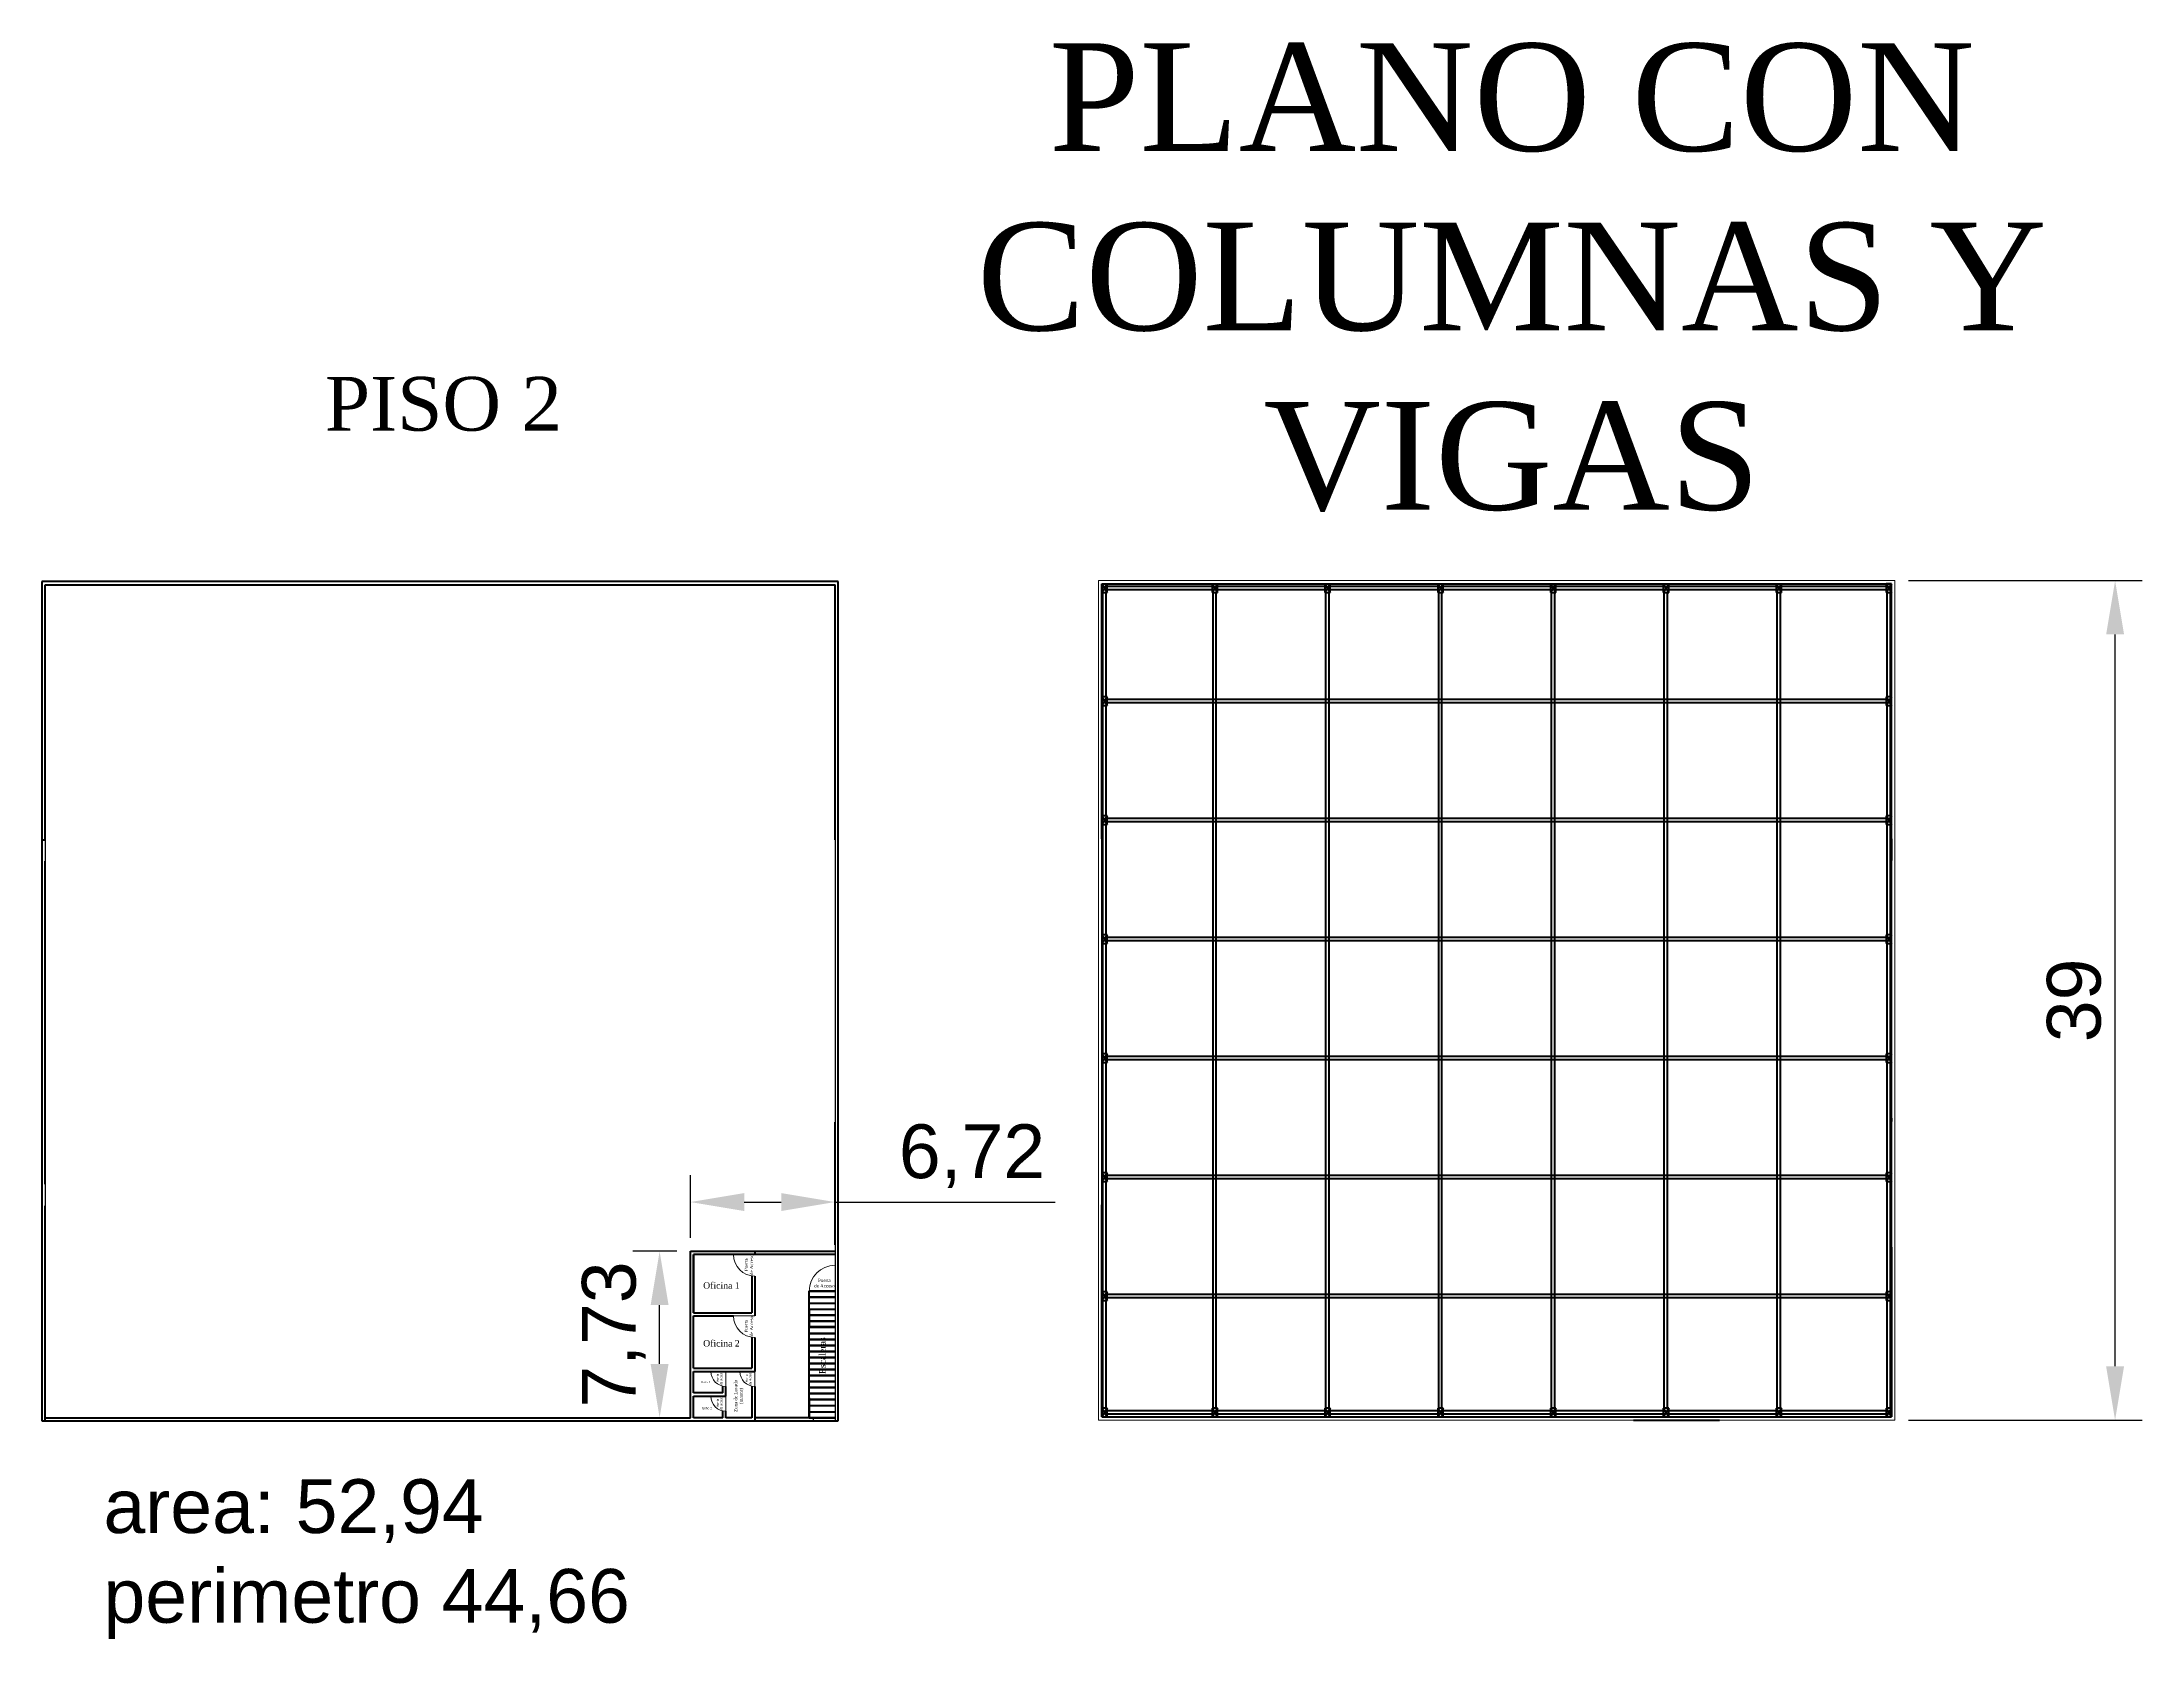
# Model space of a CAD drawing. Header units: metres. Extents: x 29 to 562, y -33 to 369.
# Drawn here: x 79.7 to 177.3, y 89.7 to 163.9 of the extents above; entities that cross this region are included whole.
import ezdxf

# ---------------------------------------------------------------- set-up
doc = ezdxf.new("R2010")
doc.units = ezdxf.units.M
doc.header["$LTSCALE"] = 2
doc.header["$PDMODE"] = 35
for name, color, linetype, lineweight in [('001_Dark_1 10', 7, 'Continuous', 0), ('A-AREA', 7, 'Continuous', 5), ('A-DOOR', 251, 'Continuous', 18), ('A-WALL', 7, 'Continuous', 60), ('S-BEAM', 1, 'Continuous', 50), ('S-COLS', 1, 'Continuous', 50), ('S-STRS', 4, 'Continuous', 40), ('S-WALL', 7, 'Continuous', 60)]:
    doc.layers.add(name, color=color, linetype=linetype, lineweight=lineweight)
doc.layers.add('S-PLAT', color=7, linetype='Continuous')
doc.styles.get("Standard").update_dxf_attribs({"font": 'arial.ttf'})
doc.dimstyles.new('ISO-25', dxfattribs={"dimtxt": 2.5, "dimasz": 2.5, "dimexe": 1.25, "dimexo": 0.625, "dimtad": 1, "dimtxsty": 'Standard', "dimcen": 2.5, "dimadec": 0, "dimazin": 0, "dimtfac": 1, "dimtmove": 0, "dimatfit": 3, "dimfxl": 1, "dimarcsym": 0})

msp = doc.modelspace()

# ---------------------------------------------------------------- texts
at = {"attachment_point": 2}
for s, width, insert, char_height in [('{\\fTimes New Roman|b0|i0|c0|p18;PLANO CON COLUMNAS Y VIGAS}', 69.93919, (148.006, 163.86), 5), ('{\\fTimes New Roman|b0|i0|c0|p18;PISO 2\\P }', 69.93919, (98.359, 148.361), 2.5), ('{\\fTimes New Roman|b0|i0|c0|p18;Puerta^Jde Acceso}', 13.41015, (116.062, 106.461), 0.15), ('{\\fTimes New Roman|b0|i0|c0|p18;Oficina 1}', 13.41015, (111.275, 106.299), 0.3), ('{\\fTimes New Roman|b0|i0|c0|p18;Oficina 2}', 13.41015, (111.275, 103.611), 0.3), ('{\\fTimes New Roman|b0|i0|c0|p18;Baño 1}', 13.41015, (110.549, 101.715), 0.1), ('{\\fTimes New Roman|b0|i0|c0|p18;Baño 2}', 13.41015, (110.608, 100.497), 0.1)]:
    msp.add_mtext_dynamic_manual_height_columns(s, width=width, gutter_width=12.5, heights=[0], dxfattribs=dict(at, insert=insert, char_height=char_height))
at = {"attachment_point": 2, "rotation": 90}
for s, width, insert, char_height in [('{\\fTimes New Roman|b0|i0|c0|p18;Puerta^Jde Acceso}', 13.41015, (112.348, 107.11), 0.15), ('{\\fTimes New Roman|b0|i0|c0|p18;Puerta^Jde Acceso}', 13.41015, (112.348, 104.26), 0.15), ('{\\fTimes New Roman|b0|i0|c0|p18;Escaleras}', 7.82908, (115.816, 102.889), 0.3), ('{\\fTimes New Roman|b0|i0|c0|p18;Puerta^Jde Acceso}', 13.41015, (111.047, 101.846), 0.1), ('{\\fTimes New Roman|b0|i0|c0|p18;Zona de Lavado \\P(manos)}', 13.41015, (111.86, 101.019), 0.15), ('{\\fTimes New Roman|b0|i0|c0|p18;Puerta^Jde Acceso}', 13.41015, (112.397, 101.846), 0.1), ('{\\fTimes New Roman|b0|i0|c0|p18;Puerta^Jde Acceso}', 13.41015, (111.047, 100.684), 0.1)]:
    msp.add_mtext_dynamic_manual_height_columns(s, width=width, gutter_width=12.5, heights=[0], dxfattribs=dict(at, insert=insert, char_height=char_height))
at = {"layer": '001_Dark_1 10', "insert": (82.56, 97.147), "char_height": 2.5, "attachment_point": 1}
msp.add_mtext_dynamic_manual_height_columns('area: 52,94\\Pperimetro 44,66', width=36.84858, gutter_width=12.5, heights=[0], dxfattribs=at)

# ---------------------------------------------------------------- blocks, each defined once
blk = doc.blocks.new('*D77')
at = {"layer": '001_Dark_1 10', "color": 0, "lineweight": -2, "transparency": 16777216}
for p, q in [((109.209, 107.735), (107.152, 107.735)), ((108.402, 102.505), (108.402, 105.235)), ((109.209, 100.005), (107.152, 100.005))]:
    blk.add_line(p, q, dxfattribs=at)
at = {"layer": '001_Dark_1 10', "color": 0, "transparency": 16777216}
for points in [[(107.985, 105.235), (108.819, 105.235), (108.402, 107.735)], [(107.985, 102.505), (108.819, 102.505), (108.402, 100.005)]]:
    blk.add_solid(points, dxfattribs=at)
at = {"layer": 'Defpoints', "color": 0, "transparency": 16777216}
for p in [(108.402, 107.735), (109.834, 107.735), (109.834, 100.005)]:
    blk.add_point(p, dxfattribs=at)
at = {"layer": '001_Dark_1 10', "color": 0, "transparency": 16777216, "insert": (106.275, 103.87), "char_height": 2.5, "attachment_point": 5, "rotation": 90}
blk.add_mtext('7,73', dxfattribs=at)
blk = doc.blocks.new('*D78')
at = {"layer": '001_Dark_1 10', "color": 0, "lineweight": -2, "transparency": 16777216}
for p, q in [((109.834, 108.36), (109.834, 111.274)), ((116.553, 108.36), (116.553, 111.274)), ((112.334, 110.024), (114.053, 110.024)), ((116.553, 110.024), (126.785, 110.024))]:
    blk.add_line(p, q, dxfattribs=at)
at = {"layer": '001_Dark_1 10', "color": 0, "transparency": 16777216}
for points in [[(112.334, 110.441), (112.334, 109.608), (109.834, 110.024)], [(114.053, 110.441), (114.053, 109.608), (116.553, 110.024)]]:
    blk.add_solid(points, dxfattribs=at)
at = {"layer": 'Defpoints', "color": 0, "transparency": 16777216}
for p in [(116.553, 110.024), (109.834, 107.735), (116.553, 107.735)]:
    blk.add_point(p, dxfattribs=at)
at = {"layer": '001_Dark_1 10', "color": 0, "transparency": 16777216, "insert": (122.919, 112.152), "char_height": 2.5, "attachment_point": 5}
blk.add_mtext('6,72', dxfattribs=at)
blk = doc.blocks.new('*D81')
at = {"layer": '001_Dark_1 10', "color": 0, "lineweight": -2, "transparency": 16777216}
for p, q in [((166.429, 138.894), (177.287, 138.894)), ((176.037, 102.394), (176.037, 136.394)), ((166.429, 99.894), (177.287, 99.894))]:
    blk.add_line(p, q, dxfattribs=at)
at = {"layer": '001_Dark_1 10', "color": 0, "transparency": 16777216}
for points in [[(175.62, 136.394), (176.454, 136.394), (176.037, 138.894)], [(175.62, 102.394), (176.454, 102.394), (176.037, 99.894)]]:
    blk.add_solid(points, dxfattribs=at)
at = {"layer": 'Defpoints', "color": 0, "transparency": 16777216}
for p in [(165.804, 138.894), (176.037, 138.894), (165.804, 99.894)]:
    blk.add_point(p, dxfattribs=at)
at = {"layer": '001_Dark_1 10', "color": 0, "transparency": 16777216, "insert": (174.135, 119.394), "char_height": 2.5, "attachment_point": 5, "rotation": 90}
blk.add_mtext('39', dxfattribs=at)

# ---------------------------------------------------------------- dimensions: what is measured, and where the dimension line sits
at = {"layer": '001_Dark_1 10'}
for base, p1, p2, picture, middle in [((176.037, 138.894), (165.804, 99.894), (165.804, 138.894), '*D81', (174.135, 119.394)), ((108.402, 107.735), (109.834, 100.005), (109.834, 107.735), '*D77', (106.275, 103.87))]:
    dim = msp.add_linear_dim(base=base, p1=p1, p2=p2, angle=90, dimstyle='ISO-25', dxfattribs=at)
    dim.commit()
    dim.dimension.update_dxf_attribs({"geometry": picture, "text_midpoint": middle})
dim = msp.add_linear_dim(base=(116.553, 110.024), p1=(109.834, 107.735), p2=(116.553, 107.735), dimstyle='ISO-25', dxfattribs=at)
dim.commit()
dim.dimension.update_dxf_attribs({"geometry": '*D78', "text_midpoint": (122.919, 112.152)})

# ---------------------------------------------------------------- linework, layer by layer
at = {"layer": 'A-AREA'}
for p, q in [((128.804, 138.894), (128.804, 99.894)), ((128.804, 138.894), (165.804, 138.894)), ((165.804, 99.894), (165.804, 138.894)), ((128.804, 99.894), (153.654, 99.894)), ((157.654, 99.894), (165.804, 99.894))]:
    msp.add_line(p, q, dxfattribs=at)
at = {"layer": 'A-DOOR'}
for p, q in [((111.834, 107.585), (112.834, 107.585)), ((111.834, 104.735), (112.834, 104.735)), ((111.484, 101.455), (111.484, 102.155)), ((112.834, 101.455), (112.834, 102.155)), ((111.484, 100.305), (111.484, 101.005))]:
    msp.add_line(p, q, dxfattribs=at)
for centre, radius, start, end in [((112.834, 107.585), 1, 180, 270), ((116.553, 105.885), 1.2, 90, 180), ((112.834, 104.735), 1, 180, 270), ((111.484, 102.155), 0.7, 180, 270), ((112.834, 102.155), 0.7, 180, 270), ((111.484, 101.005), 0.7, 180, 270)]:
    msp.add_arc(centre, radius, start, end, dxfattribs=at)
at = {"layer": 'A-WALL'}
for p, q in [((116.703, 138.855), (79.703, 138.855)), ((79.703, 138.855), (79.703, 99.855)), ((116.703, 99.855), (116.703, 138.855)), ((112.834, 107.735), (112.834, 107.585)), ((79.703, 99.855), (116.703, 99.855)), ((79.703, 99.855), (79.853, 99.855)), ((79.853, 99.855), (79.853, 100.005))]:
    msp.add_line(p, q, dxfattribs=at)
at = {"layer": 'S-BEAM'}
for p, q in [((134.072, 138.619), (129.204, 138.619)), ((139.315, 138.619), (134.322, 138.619)), ((144.558, 138.619), (139.565, 138.619)), ((155.043, 138.619), (144.808, 138.619)), ((160.286, 138.619), (155.293, 138.619)), ((165.404, 138.619), (160.536, 138.619)), ((129.001, 133.49), (129.001, 138.344)), ((129.151, 133.49), (129.151, 138.344)), ((134.072, 138.469), (129.204, 138.469)), ((134.119, 100.444), (134.119, 138.344)), ((134.269, 100.444), (134.269, 138.344)), ((139.315, 138.469), (134.322, 138.469)), ((139.362, 100.444), (139.362, 138.344)), ((139.512, 100.444), (139.512, 138.344)), ((144.558, 138.469), (139.565, 138.469)), ((144.605, 100.444), (144.605, 138.344)), ((144.755, 100.444), (144.755, 138.344)), ((155.043, 138.469), (144.808, 138.469)), ((149.848, 100.444), (149.848, 138.344)), ((149.998, 100.444), (149.998, 138.344)), ((155.09, 100.444), (155.09, 138.344)), ((155.24, 100.444), (155.24, 138.344)), ((160.286, 138.469), (155.293, 138.469)), ((160.336, 100.444), (160.336, 138.344)), ((160.486, 100.444), (160.486, 138.344)), ((165.404, 138.469), (160.536, 138.469)), ((165.451, 133.49), (165.451, 138.344)), ((165.601, 133.49), (165.601, 138.344)), ((129.001, 127.962), (129.001, 133.09)), ((129.151, 127.962), (129.151, 133.09)), ((165.404, 133.365), (129.204, 133.365)), ((165.404, 133.215), (129.204, 133.215)), ((165.451, 127.962), (165.451, 133.09)), ((165.601, 127.962), (165.601, 133.09)), ((165.404, 127.837), (129.204, 127.837)), ((129.001, 122.433), (129.001, 127.562)), ((129.151, 122.433), (129.151, 127.562)), ((165.404, 127.687), (129.204, 127.687)), ((165.451, 122.433), (165.451, 127.562)), ((165.601, 122.433), (165.601, 127.562)), ((129.001, 116.905), (129.001, 122.033)), ((129.151, 116.905), (129.151, 122.033)), ((165.404, 122.308), (129.204, 122.308)), ((165.404, 122.158), (129.204, 122.158)), ((165.451, 116.905), (165.451, 122.033)), ((165.601, 116.905), (165.601, 122.033)), ((129.001, 111.376), (129.001, 116.505)), ((129.151, 111.376), (129.151, 116.505)), ((165.404, 116.78), (129.204, 116.78)), ((165.404, 116.63), (129.204, 116.63)), ((165.451, 111.376), (165.451, 116.505)), ((165.601, 111.376), (165.601, 116.505)), ((165.404, 111.251), (129.204, 111.251)), ((129.001, 105.848), (129.001, 110.976)), ((129.151, 105.848), (129.151, 110.976)), ((165.404, 111.101), (129.204, 111.101)), ((165.451, 105.848), (165.451, 110.976)), ((165.601, 105.848), (165.601, 110.976)), ((129.001, 100.444), (129.001, 105.448)), ((129.151, 100.444), (129.151, 105.448)), ((165.404, 105.723), (129.204, 105.723)), ((165.404, 105.573), (129.204, 105.573)), ((165.451, 100.444), (165.451, 105.448)), ((165.601, 100.444), (165.601, 105.448)), ((134.072, 100.319), (129.204, 100.319)), ((134.072, 100.169), (129.204, 100.169)), ((139.315, 100.319), (134.322, 100.319)), ((139.315, 100.169), (134.322, 100.169)), ((144.558, 100.319), (139.565, 100.319)), ((144.558, 100.169), (139.565, 100.169)), ((155.043, 100.319), (144.808, 100.319)), ((155.043, 100.169), (144.808, 100.169)), ((160.286, 100.319), (155.293, 100.319)), ((160.286, 100.169), (155.293, 100.169)), ((165.404, 100.319), (160.536, 100.319)), ((165.404, 100.169), (160.536, 100.169))]:
    msp.add_line(p, q, dxfattribs=at)
at = {"layer": 'S-COLS'}
for p, q in [((128.954, 138.744), (128.954, 138.344)), ((128.954, 138.744), (129.204, 138.344)), ((129.204, 138.744), (128.954, 138.344)), ((129.204, 138.344), (129.204, 138.744)), ((134.072, 138.744), (134.072, 138.344)), ((134.072, 138.744), (134.322, 138.344)), ((134.322, 138.744), (134.072, 138.344)), ((134.322, 138.344), (134.322, 138.744)), ((139.315, 138.744), (139.315, 138.344)), ((139.315, 138.744), (139.565, 138.344)), ((139.565, 138.744), (139.315, 138.344)), ((139.565, 138.344), (139.565, 138.744)), ((144.558, 138.744), (144.558, 138.344)), ((144.558, 138.744), (144.808, 138.344)), ((144.808, 138.744), (144.558, 138.344)), ((144.808, 138.344), (144.808, 138.744)), ((149.801, 138.744), (149.801, 138.344)), ((149.801, 138.744), (150.051, 138.344)), ((150.051, 138.744), (149.801, 138.344)), ((150.051, 138.344), (150.051, 138.744)), ((155.043, 138.744), (155.043, 138.344)), ((155.043, 138.744), (155.293, 138.344)), ((155.293, 138.744), (155.043, 138.344)), ((155.293, 138.344), (155.293, 138.744)), ((160.286, 138.744), (160.286, 138.344)), ((160.286, 138.744), (160.536, 138.344)), ((160.536, 138.744), (160.286, 138.344)), ((160.536, 138.344), (160.536, 138.744)), ((165.654, 138.744), (165.404, 138.744)), ((165.404, 138.744), (165.404, 138.344)), ((165.404, 138.744), (165.654, 138.344)), ((165.654, 138.744), (165.404, 138.344)), ((165.654, 138.344), (165.654, 138.744)), ((128.954, 138.344), (129.204, 138.344)), ((134.072, 138.344), (134.322, 138.344)), ((139.315, 138.344), (139.565, 138.344)), ((144.558, 138.344), (144.808, 138.344)), ((149.801, 138.344), (150.051, 138.344)), ((155.043, 138.344), (155.293, 138.344)), ((160.286, 138.344), (160.536, 138.344)), ((165.404, 138.344), (165.654, 138.344)), ((129.204, 133.49), (128.954, 133.49)), ((128.954, 133.49), (128.954, 133.09)), ((128.954, 133.49), (129.204, 133.09)), ((129.204, 133.49), (128.954, 133.09)), ((128.954, 133.09), (129.204, 133.09)), ((129.204, 133.09), (129.204, 133.49)), ((165.654, 133.49), (165.404, 133.49)), ((165.404, 133.49), (165.404, 133.09)), ((165.404, 133.49), (165.654, 133.09)), ((165.654, 133.49), (165.404, 133.09)), ((165.404, 133.09), (165.654, 133.09)), ((165.654, 133.09), (165.654, 133.49)), ((129.204, 127.962), (128.954, 127.962)), ((128.954, 127.962), (128.954, 127.562)), ((128.954, 127.962), (129.204, 127.562)), ((129.204, 127.962), (128.954, 127.562)), ((129.204, 127.562), (129.204, 127.962)), ((165.654, 127.962), (165.404, 127.962)), ((165.404, 127.962), (165.404, 127.562)), ((165.404, 127.962), (165.654, 127.562)), ((165.654, 127.962), (165.404, 127.562)), ((165.654, 127.562), (165.654, 127.962)), ((128.954, 127.562), (129.204, 127.562)), ((165.404, 127.562), (165.654, 127.562)), ((129.204, 122.433), (128.954, 122.433)), ((128.954, 122.433), (128.954, 122.033)), ((128.954, 122.433), (129.204, 122.033)), ((129.204, 122.433), (128.954, 122.033)), ((128.954, 122.033), (129.204, 122.033)), ((129.204, 122.033), (129.204, 122.433)), ((165.654, 122.433), (165.404, 122.433)), ((165.404, 122.433), (165.404, 122.033)), ((165.404, 122.433), (165.654, 122.033)), ((165.654, 122.433), (165.404, 122.033)), ((165.404, 122.033), (165.654, 122.033)), ((165.654, 122.033), (165.654, 122.433)), ((129.204, 116.905), (128.954, 116.905)), ((128.954, 116.905), (128.954, 116.505)), ((128.954, 116.905), (129.204, 116.505)), ((129.204, 116.905), (128.954, 116.505)), ((128.954, 116.505), (129.204, 116.505)), ((129.204, 116.505), (129.204, 116.905)), ((165.654, 116.905), (165.404, 116.905)), ((165.404, 116.905), (165.404, 116.505)), ((165.404, 116.905), (165.654, 116.505)), ((165.654, 116.905), (165.404, 116.505)), ((165.404, 116.505), (165.654, 116.505)), ((165.654, 116.505), (165.654, 116.905)), ((129.204, 111.376), (128.954, 111.376)), ((128.954, 111.376), (128.954, 110.976)), ((128.954, 111.376), (129.204, 110.976)), ((129.204, 111.376), (128.954, 110.976)), ((129.204, 110.976), (129.204, 111.376)), ((165.654, 111.376), (165.404, 111.376)), ((165.404, 111.376), (165.404, 110.976)), ((165.404, 111.376), (165.654, 110.976)), ((165.654, 111.376), (165.404, 110.976)), ((165.654, 110.976), (165.654, 111.376)), ((128.954, 110.976), (129.204, 110.976)), ((165.404, 110.976), (165.654, 110.976)), ((129.204, 105.848), (128.954, 105.848)), ((128.954, 105.848), (128.954, 105.448)), ((128.954, 105.848), (129.204, 105.448)), ((129.204, 105.848), (128.954, 105.448)), ((128.954, 105.448), (129.204, 105.448)), ((129.204, 105.448), (129.204, 105.848)), ((165.654, 105.848), (165.404, 105.848)), ((165.404, 105.848), (165.404, 105.448)), ((165.404, 105.848), (165.654, 105.448)), ((165.654, 105.848), (165.404, 105.448)), ((165.404, 105.448), (165.654, 105.448)), ((165.654, 105.448), (165.654, 105.848)), ((129.204, 100.444), (128.954, 100.444)), ((128.954, 100.444), (128.954, 100.044)), ((128.954, 100.444), (129.204, 100.044)), ((129.204, 100.444), (128.954, 100.044)), ((128.954, 100.044), (129.204, 100.044)), ((129.204, 100.044), (129.204, 100.444)), ((134.322, 100.444), (134.072, 100.444)), ((134.072, 100.444), (134.072, 100.044)), ((134.072, 100.444), (134.322, 100.044)), ((134.322, 100.444), (134.072, 100.044)), ((134.322, 100.044), (134.322, 100.444)), ((139.565, 100.444), (139.315, 100.444)), ((139.315, 100.444), (139.315, 100.044)), ((139.315, 100.444), (139.565, 100.044)), ((139.565, 100.444), (139.315, 100.044)), ((139.565, 100.044), (139.565, 100.444)), ((144.808, 100.444), (144.558, 100.444)), ((144.558, 100.444), (144.558, 100.044)), ((144.558, 100.444), (144.808, 100.044)), ((144.808, 100.444), (144.558, 100.044)), ((144.808, 100.044), (144.808, 100.444)), ((150.051, 100.444), (149.801, 100.444)), ((149.801, 100.444), (149.801, 100.044)), ((149.801, 100.444), (150.051, 100.044)), ((150.051, 100.444), (149.801, 100.044)), ((150.051, 100.044), (150.051, 100.444)), ((155.293, 100.444), (155.043, 100.444)), ((155.043, 100.444), (155.043, 100.044)), ((155.043, 100.444), (155.293, 100.044)), ((155.293, 100.444), (155.043, 100.044)), ((155.293, 100.044), (155.293, 100.444)), ((160.536, 100.444), (160.286, 100.444)), ((160.286, 100.444), (160.286, 100.044)), ((160.286, 100.444), (160.536, 100.044)), ((160.536, 100.444), (160.286, 100.044)), ((160.536, 100.044), (160.536, 100.444)), ((165.654, 100.444), (165.404, 100.444)), ((165.404, 100.444), (165.404, 100.044)), ((165.404, 100.444), (165.654, 100.044)), ((165.654, 100.444), (165.404, 100.044)), ((165.654, 100.044), (165.654, 100.444))]:
    msp.add_line(p, q, dxfattribs=at)
at = {"layer": 'S-PLAT'}
for p, q in [((79.853, 126.855), (79.853, 125.855)), ((116.553, 126.855), (116.553, 110.855)), ((79.853, 110.855), (79.853, 109.855)), ((116.553, 109.855), (116.553, 99.855)), ((115.553, 99.855), (115.553, 100.005))]:
    msp.add_line(p, q, dxfattribs=at)
at = {"layer": 'S-STRS'}
for p, q in [((115.353, 104.224), (115.353, 105.885)), ((115.353, 105.885), (116.553, 105.885)), ((116.553, 105.885), (115.353, 105.885)), ((115.353, 105.885), (116.553, 105.885)), ((115.353, 105.605), (116.553, 105.605)), ((116.553, 105.605), (115.353, 105.605)), ((115.353, 105.605), (116.553, 105.605)), ((115.353, 105.605), (116.553, 105.605)), ((115.353, 105.605), (116.553, 105.605)), ((115.353, 105.325), (116.553, 105.325)), ((115.353, 105.325), (116.553, 105.325)), ((115.353, 105.045), (116.553, 105.045)), ((115.353, 104.765), (115.353, 105.045)), ((115.353, 105.045), (115.353, 104.224)), ((115.353, 105.045), (116.553, 105.045)), ((115.353, 104.765), (116.553, 104.765)), ((115.353, 104.485), (115.353, 104.765)), ((116.553, 104.765), (115.353, 104.765)), ((115.353, 104.765), (116.553, 104.765)), ((115.353, 104.485), (116.553, 104.485)), ((115.353, 104.205), (115.353, 104.485)), ((116.553, 104.485), (115.353, 104.485)), ((115.353, 104.485), (116.553, 104.485)), ((115.353, 104.224), (116.553, 104.224)), ((116.553, 104.224), (115.353, 104.224)), ((115.353, 104.224), (116.553, 104.224)), ((115.353, 104.205), (116.553, 104.205)), ((115.353, 103.925), (115.353, 104.205)), ((116.553, 104.205), (115.353, 104.205)), ((115.353, 104.205), (116.553, 104.205)), ((115.353, 103.925), (116.553, 103.925)), ((115.353, 103.645), (115.353, 103.925)), ((116.553, 103.925), (115.353, 103.925)), ((115.353, 103.925), (116.553, 103.925)), ((115.353, 103.645), (116.553, 103.645)), ((115.353, 103.365), (115.353, 103.645)), ((116.553, 103.645), (115.353, 103.645)), ((115.353, 103.645), (116.553, 103.645)), ((115.353, 103.365), (116.553, 103.365)), ((115.353, 103.085), (115.353, 103.365)), ((116.553, 103.365), (115.353, 103.365)), ((115.353, 103.365), (116.553, 103.365)), ((115.353, 103.085), (116.553, 103.085)), ((115.353, 102.805), (115.353, 103.085)), ((116.553, 103.085), (115.353, 103.085)), ((115.353, 103.085), (116.553, 103.085)), ((115.353, 102.805), (116.553, 102.805)), ((115.353, 102.525), (115.353, 102.805)), ((116.553, 102.805), (115.353, 102.805)), ((115.353, 102.805), (116.553, 102.805)), ((115.353, 102.525), (116.553, 102.525)), ((115.353, 102.245), (115.353, 102.525)), ((116.553, 102.525), (115.353, 102.525)), ((115.353, 102.525), (116.553, 102.525)), ((115.353, 102.245), (116.553, 102.245)), ((115.353, 101.965), (115.353, 102.245)), ((116.553, 102.245), (115.353, 102.245)), ((115.353, 102.245), (116.553, 102.245)), ((115.353, 101.965), (116.553, 101.965)), ((115.353, 101.685), (115.353, 101.965)), ((116.553, 101.965), (115.353, 101.965)), ((115.353, 101.965), (116.553, 101.965)), ((115.353, 101.685), (116.553, 101.685)), ((115.353, 101.405), (115.353, 101.685)), ((116.553, 101.685), (115.353, 101.685)), ((115.353, 101.685), (116.553, 101.685)), ((115.353, 101.405), (116.553, 101.405)), ((115.353, 101.125), (115.353, 101.405)), ((116.553, 101.405), (115.353, 101.405)), ((115.353, 101.405), (116.553, 101.405)), ((115.353, 101.125), (116.553, 101.125)), ((115.353, 100.845), (115.353, 101.125)), ((116.553, 101.125), (115.353, 101.125)), ((115.353, 101.125), (116.553, 101.125)), ((115.353, 100.285), (115.353, 101.034)), ((115.353, 100.925), (115.353, 100.005)), ((116.553, 100.845), (115.353, 100.845)), ((115.353, 100.845), (116.553, 100.845)), ((115.353, 100.845), (116.553, 100.845)), ((115.353, 100.565), (116.553, 100.565)), ((115.353, 100.565), (116.553, 100.565)), ((115.353, 100.005), (115.353, 100.285)), ((115.353, 100.285), (116.553, 100.285)), ((115.353, 100.005), (116.553, 100.005)), ((115.353, 100.005), (116.553, 100.005))]:
    msp.add_line(p, q, dxfattribs=at)
at = {"layer": 'S-WALL'}
for p, q in [((79.853, 126.855), (79.853, 138.705)), ((79.853, 126.855), (79.853, 138.705)), ((79.853, 138.705), (116.553, 138.705)), ((116.553, 126.855), (116.553, 138.705)), ((128.954, 126.894), (128.954, 138.744)), ((128.954, 138.744), (146.804, 138.744)), ((146.804, 138.744), (147.804, 138.744)), ((147.804, 138.744), (165.654, 138.744)), ((165.654, 126.894), (165.654, 138.744)), ((128.954, 126.894), (128.954, 109.894)), ((165.654, 126.894), (165.654, 125.894)), ((79.703, 126.855), (79.853, 126.855)), ((165.654, 113.924), (165.654, 125.894)), ((79.853, 110.855), (79.853, 125.855)), ((116.553, 108.035), (116.553, 113.735)), ((165.654, 113.924), (165.654, 113.774)), ((165.654, 108.074), (165.654, 113.774)), ((79.853, 100.005), (79.853, 109.855)), ((128.954, 100.044), (128.954, 109.894)), ((109.834, 107.735), (116.553, 107.735)), ((109.834, 106.369), (109.834, 107.735)), ((109.834, 107.735), (116.553, 107.735)), ((109.834, 105.169), (109.834, 107.735)), ((112.634, 107.585), (109.984, 107.585)), ((109.984, 105.019), (109.984, 107.585)), ((109.984, 107.585), (109.984, 104.885)), ((112.553, 107.735), (116.553, 107.735)), ((114.744, 107.585), (112.634, 107.585)), ((116.553, 107.585), (114.744, 107.585)), ((165.654, 107.924), (165.654, 108.074)), ((165.654, 107.924), (165.654, 100.044)), ((112.684, 106.596), (112.684, 104.885)), ((112.834, 106.585), (112.834, 104.885)), ((109.834, 100.005), (109.834, 105.169)), ((109.984, 104.885), (109.984, 105.019)), ((109.984, 104.885), (112.684, 104.885)), ((109.984, 104.885), (110.447, 104.885)), ((109.984, 102.305), (109.984, 104.735)), ((109.984, 104.735), (111.834, 104.735)), ((112.834, 104.885), (112.834, 104.735)), ((112.684, 103.746), (112.684, 102.305)), ((112.834, 103.735), (112.834, 102.155)), ((109.984, 102.305), (112.684, 102.305)), ((109.984, 102.155), (112.834, 102.155)), ((109.984, 101.155), (109.984, 102.155)), ((111.334, 101.155), (109.984, 101.155)), ((109.984, 100.005), (109.984, 101.005)), ((109.984, 101.005), (111.36, 101.005)), ((111.334, 101.155), (111.334, 101.471)), ((111.36, 101.005), (111.484, 101.005)), ((111.484, 101.155), (111.484, 101.455)), ((111.484, 101.005), (111.484, 101.155)), ((112.684, 101.471), (112.684, 100.005)), ((112.834, 101.455), (112.834, 99.855)), ((79.853, 100.005), (109.834, 100.005)), ((111.334, 100.005), (109.984, 100.005)), ((111.334, 100.005), (111.334, 100.321)), ((111.484, 100.005), (111.484, 100.305)), ((112.244, 100.005), (111.484, 100.005)), ((112.684, 100.005), (112.244, 100.005)), ((112.684, 100.005), (112.244, 100.005)), ((114.575, 100.005), (112.834, 100.005)), ((114.575, 100.005), (112.834, 100.005)), ((116.553, 100.005), (114.575, 100.005)), ((128.954, 100.044), (146.804, 100.044)), ((146.804, 100.044), (147.804, 100.044)), ((147.804, 100.044), (153.654, 100.044)), ((153.654, 100.044), (158.935, 100.044)), ((153.654, 99.894), (157.654, 99.894)), ((158.935, 100.044), (165.654, 100.044))]:
    msp.add_line(p, q, dxfattribs=at)

msp.set_redraw_order([(e.dxf.handle, doc.entitydb.next_handle()) for e in msp.query("TEXT MTEXT ATTDEF DIMENSION ARC_DIMENSION")])  # texts and dimensions are drawn at this point

doc.saveas('drawing.dxf')
